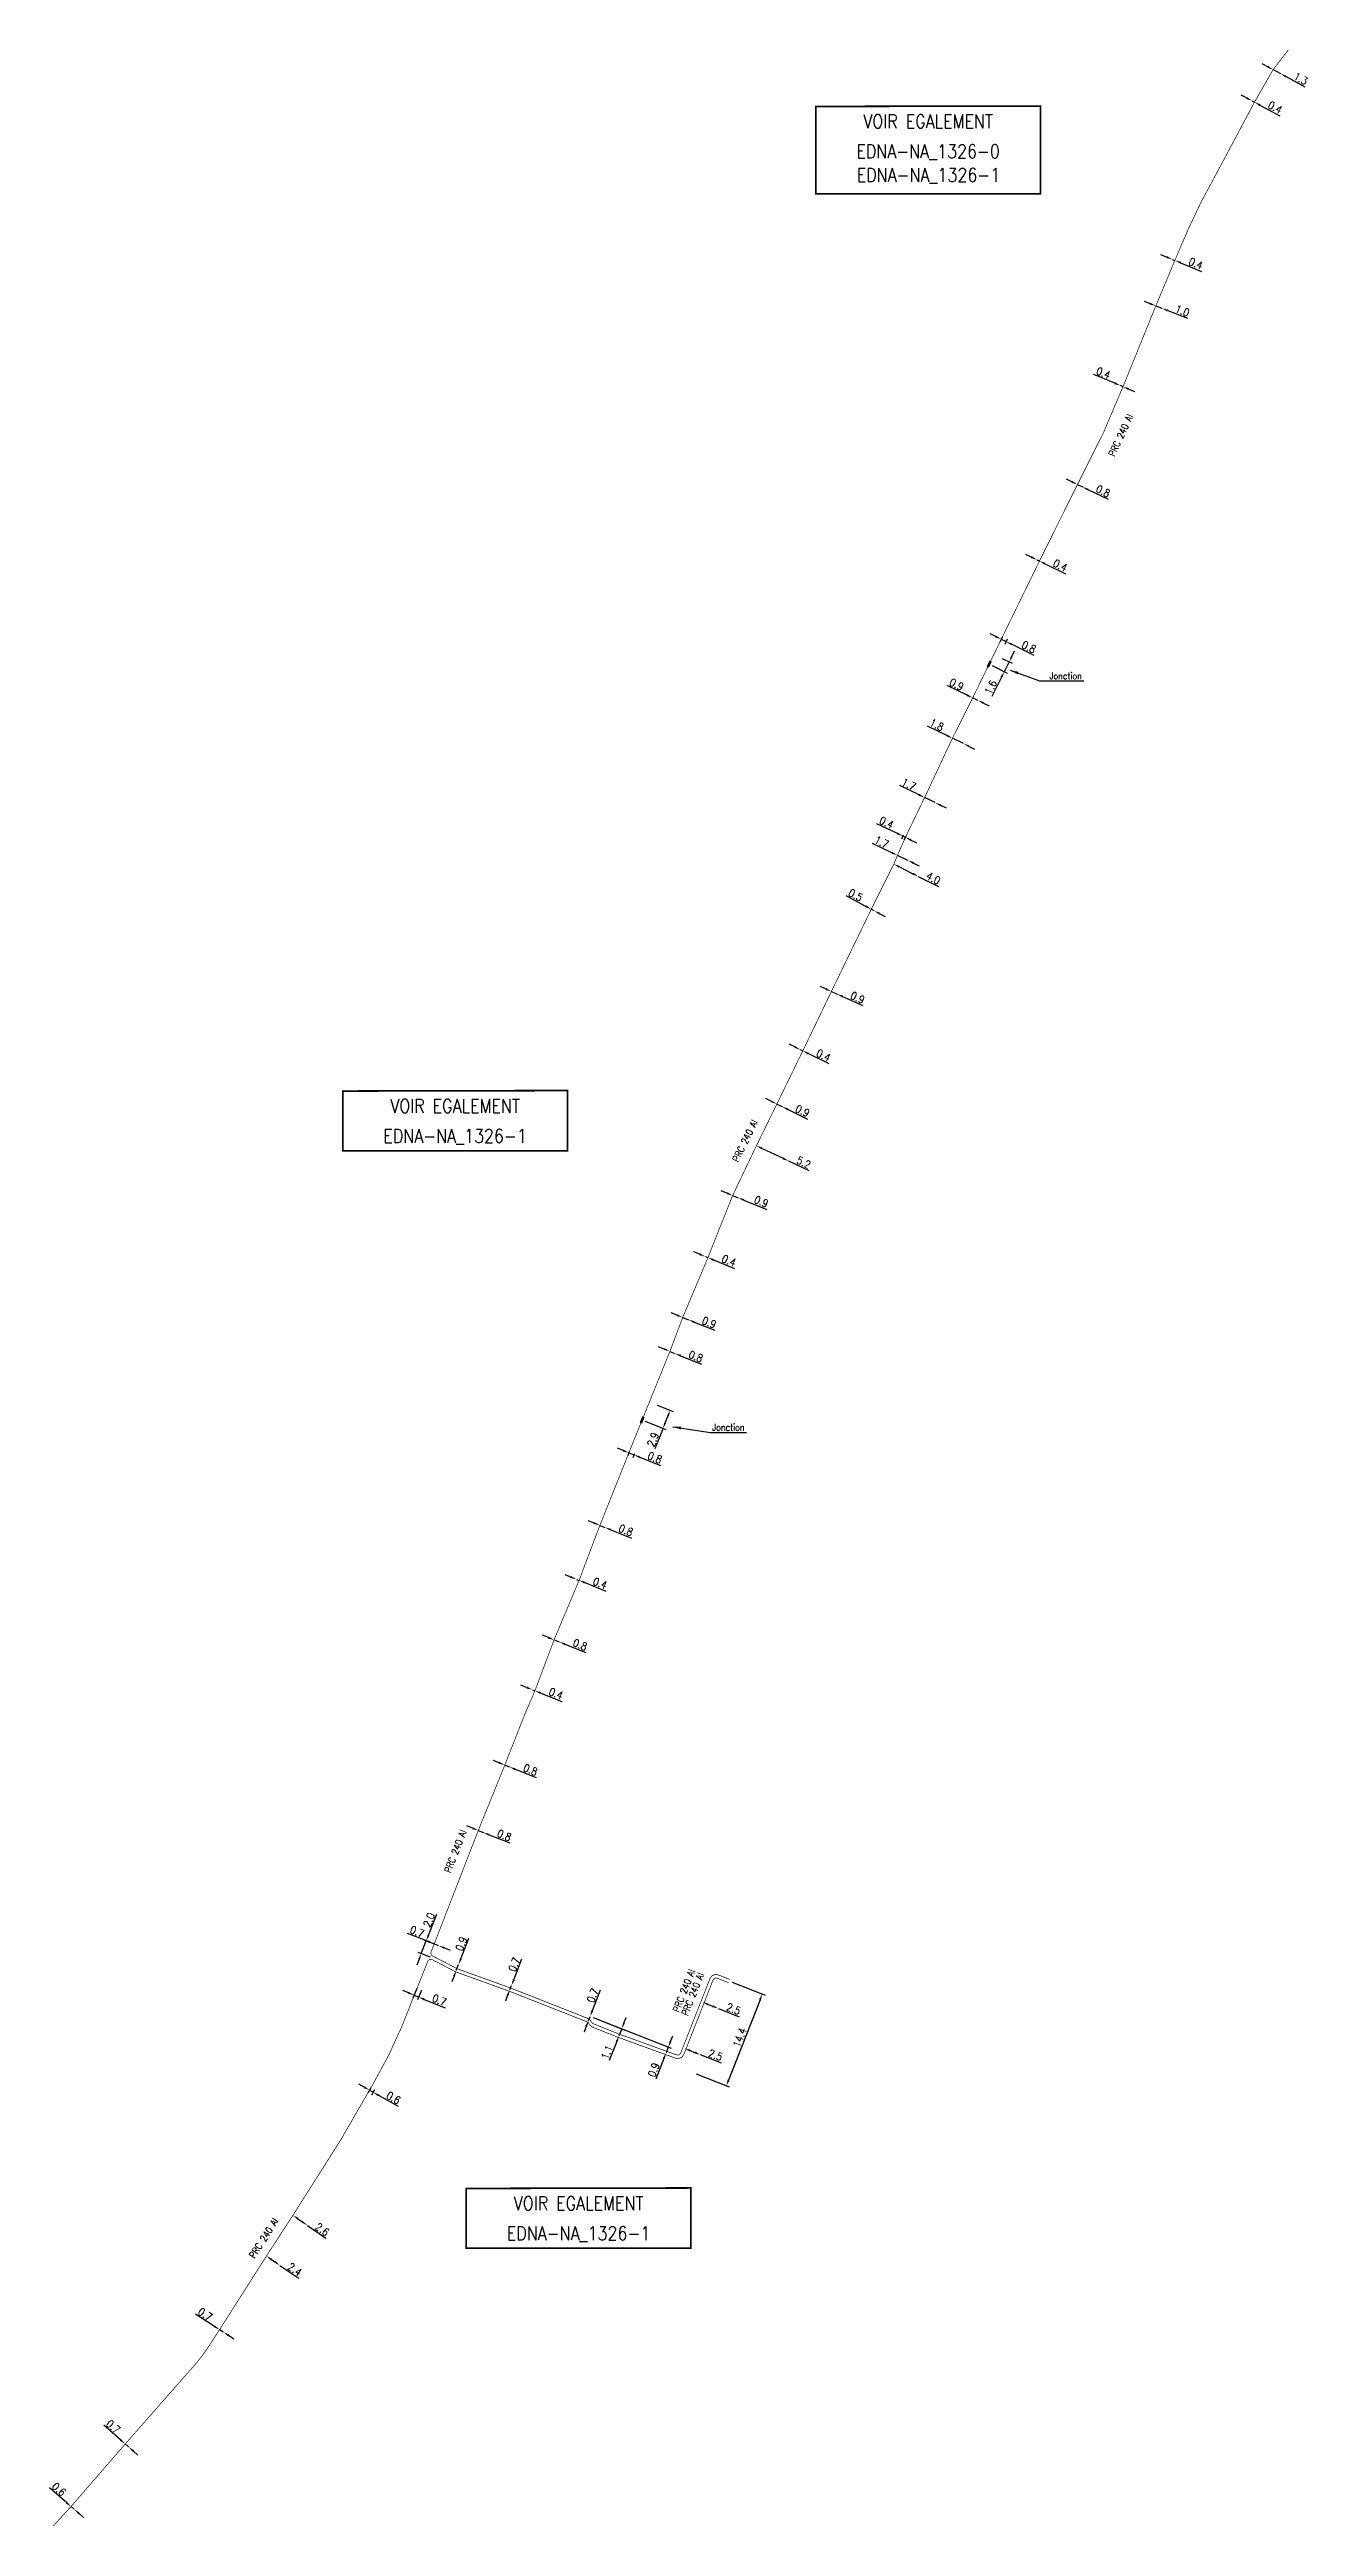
# Model space of a CAD drawing. Header units: millimetres. Extents: x 184004 to 185003, y 127000 to 127739.
# Drawn here: x 184818.9 to 185003.1, y 126999.9 to 127361.9 of the extents above; entities that cross this region are included whole.
import ezdxf
from ezdxf.enums import TextEntityAlignment as Align

# ---------------------------------------------------------------- set-up
doc = ezdxf.new("R2010")
doc.units = ezdxf.units.MM
doc.header["$PDMODE"] = 34
doc.layers.get('0').update_dxf_attribs({"linetype": 'CONTINUOUS'})
doc.layers.get('Defpoints').update_dxf_attribs({"linetype": 'CONTINUOUS'})
for name, color, linetype in [('M_120', 5, 'M_ST_13'), ('M_300', 7, 'CONTINUOUS'), ('M_930', 7, 'CONTINUOUS')]:
    doc.layers.add(name, color=color, linetype=linetype)
doc.styles.get("Standard").update_dxf_attribs({"font": 'romans.shx', "width": 0.85})
doc.linetypes.add('M_ST_13', pattern='A,5,-0.3,["oo",Standard,S=1.5,R=0,X=0,Y=-0.5],-3', length=8.3)
doc.dimstyles.get("Standard").update_dxf_attribs({"dimtxt": 1.5, "dimasz": 1.2, "dimexe": 0.625, "dimexo": 0.625, "dimgap": 0.25, "dimtad": 1, "dimdec": 1, "dimzin": 0, "dimdsep": 46, "dimtxsty": 'Standard', "dimcen": -0.5, "dimadec": 0, "dimazin": 0, "dimtfac": 1, "dimtdec": 1, "dimtmove": 0, "dimatfit": 3, "dimfxl": 1, "dimtolj": 1, "dimtzin": 0, "dimarcsym": 0})

msp = doc.modelspace()

# ---------------------------------------------------------------- texts
at = {"layer": 'M_120', "width": 0.85}
for rotation, p in [(64.9251, (184975.5, 127305.51)), (63.9121, (184920.58, 127202.42)), (68.764, (184878.24, 127098.6)), (68.5745, (184911.65, 127078.24)), (68.5745, (184912.94, 127077.74)), (57.275, (184850.24, 127042.07))]:
    msp.add_text('PRC 240 Al', height=1, rotation=rotation, dxfattribs=at).set_placement(p, align=Align.MIDDLE)
at = {"layer": 'M_300', "linetype": 'Continuous', "insert": (184965.08, 127270.36), "char_height": 1, "attachment_point": 4}
msp.add_mtext('Jonction', dxfattribs=at)
at = {"layer": 'M_300', "insert": (184915.78, 127160.56), "char_height": 1, "attachment_point": 4}
msp.add_mtext('Jonction', dxfattribs=at)
at = {"layer": 'M_930', "width": 0.85}
for s, p in [('VOIR EGALEMENT', (184947.34, 127350.38)), ('EDNA-NA_1326-0', (184947.34, 127346.01)), ('EDNA-NA_1326-1', (184947.39, 127342.56)), ('VOIR EGALEMENT', (184878.2, 127206.52)), ('EDNA-NA_1326-1', (184878.2, 127202.14)), ('VOIR EGALEMENT', (184896.25, 127046.17)), ('EDNA-NA_1326-1', (184896.25, 127041.8))]:
    msp.add_text(s, height=2, dxfattribs=at).set_placement(p, align=Align.CENTER)

# ---------------------------------------------------------------- blocks, each defined once
blk = doc.blocks.new('*D17')
at = {"layer": 'Defpoints', "color": 0, "linetype": 'Continuous', "transparency": 16777216}
for p in [(184822.07, 127002.86), (184822.53, 127002.46), (184822.53, 127002.46)]:
    blk.add_point(p, dxfattribs=at)
at = {"layer": 'M_120', "color": 0, "linetype": 'Continuous', "lineweight": -2, "transparency": 16777216}
for p, q in [((184821.4, 127003.45), (184818.93, 127005.6)), ((184822.53, 127002.46), (184822.07, 127002.86)), ((184823.21, 127001.87), (184823.88, 127001.28))]:
    blk.add_line(p, q, dxfattribs=at)
at = {"layer": 'M_120', "color": 0, "linetype": 'Continuous', "transparency": 16777216}
for points in [[(184821.5, 127003.56), (184821.3, 127003.33), (184822.07, 127002.86)], [(184823.3, 127001.98), (184823.11, 127001.76), (184822.53, 127002.46)]]:
    blk.add_solid(points, dxfattribs=at)
at = {"layer": 'M_120', "color": 0, "linetype": 'Continuous', "transparency": 16777216, "insert": (184820.31, 127005.39), "char_height": 1.125, "attachment_point": 5, "rotation": 318.9128}
blk.add_mtext('\\A1;0.6', dxfattribs=at)
blk = doc.blocks.new('*D18')
at = {"layer": 'Defpoints', "color": 0, "linetype": 'Continuous', "transparency": 16777216}
for p in [(184829.99, 127012), (184830.48, 127011.58), (184830.48, 127011.58)]:
    blk.add_point(p, dxfattribs=at)
at = {"layer": 'M_120', "color": 0, "linetype": 'Continuous', "lineweight": -2, "transparency": 16777216}
for p, q in [((184829.31, 127012.6), (184826.84, 127014.75)), ((184830.48, 127011.58), (184829.99, 127012)), ((184831.15, 127010.99), (184831.83, 127010.39))]:
    blk.add_line(p, q, dxfattribs=at)
at = {"layer": 'M_120', "color": 0, "linetype": 'Continuous', "transparency": 16777216}
for points in [[(184829.41, 127012.71), (184829.21, 127012.48), (184829.99, 127012)], [(184831.25, 127011.1), (184831.06, 127010.87), (184830.48, 127011.58)]]:
    blk.add_solid(points, dxfattribs=at)
at = {"layer": 'M_120', "color": 0, "linetype": 'Continuous', "transparency": 16777216, "insert": (184828.23, 127014.53), "char_height": 1.125, "attachment_point": 5, "rotation": 318.9128}
blk.add_mtext('\\A1;0.7', dxfattribs=at)
blk = doc.blocks.new('*D19')
at = {"layer": 'Defpoints', "color": 0, "linetype": 'Continuous', "transparency": 16777216}
for p in [(184843.78, 127028.71), (184844.32, 127028.36), (184844.32, 127028.36)]:
    blk.add_point(p, dxfattribs=at)
at = {"layer": 'M_120', "color": 0, "linetype": 'Continuous', "lineweight": -2, "transparency": 16777216}
for p, q in [((184843.02, 127029.19), (184840.25, 127030.96)), ((184844.32, 127028.36), (184843.78, 127028.71)), ((184845.08, 127027.88), (184845.84, 127027.39))]:
    blk.add_line(p, q, dxfattribs=at)
at = {"layer": 'M_120', "color": 0, "linetype": 'Continuous', "transparency": 16777216}
for points in [[(184843.1, 127029.32), (184842.94, 127029.07), (184843.78, 127028.71)], [(184845.16, 127028), (184845, 127027.75), (184844.32, 127028.36)]]:
    blk.add_solid(points, dxfattribs=at)
at = {"layer": 'M_120', "color": 0, "linetype": 'Continuous', "transparency": 16777216, "insert": (184841.66, 127030.95), "char_height": 1.125, "attachment_point": 5, "rotation": 327.4305}
blk.add_mtext('\\A1;0.7', dxfattribs=at)
blk = doc.blocks.new('*D20')
at = {"layer": 'Defpoints', "color": 0, "linetype": 'Continuous', "transparency": 16777216}
for p in [(184850.63, 127039.47), (184852.61, 127038.1), (184852.61, 127038.1)]:
    blk.add_point(p, dxfattribs=at)
at = {"layer": 'M_120', "color": 0, "linetype": 'Continuous', "lineweight": -2, "transparency": 16777216}
for p, q in [((184851.37, 127038.96), (184851.87, 127038.62)), ((184852.61, 127038.1), (184855.34, 127036.21))]:
    blk.add_line(p, q, dxfattribs=at)
at = {"layer": 'M_120', "color": 0, "linetype": 'Continuous', "transparency": 16777216}
for points in [[(184851.46, 127039.08), (184851.29, 127038.83), (184850.63, 127039.47)], [(184851.95, 127038.74), (184851.78, 127038.49), (184852.61, 127038.1)]]:
    blk.add_solid(points, dxfattribs=at)
at = {"layer": 'M_120', "color": 0, "linetype": 'Continuous', "transparency": 16777216, "insert": (184854.77, 127037.52), "char_height": 1.125, "attachment_point": 5, "rotation": 325.3561}
blk.add_mtext('\\A1;2.4', dxfattribs=at)
blk = doc.blocks.new('*D21')
at = {"layer": 'Defpoints', "color": 0, "linetype": 'Continuous', "transparency": 16777216}
for p in [(184854.5, 127045.42), (184856.63, 127043.93), (184856.63, 127043.93)]:
    blk.add_point(p, dxfattribs=at)
at = {"layer": 'M_120', "color": 0, "linetype": 'Continuous', "lineweight": -2, "transparency": 16777216}
for p, q in [((184855.24, 127044.91), (184855.9, 127044.45)), ((184856.63, 127043.93), (184859.32, 127042.06))]:
    blk.add_line(p, q, dxfattribs=at)
at = {"layer": 'M_120', "color": 0, "linetype": 'Continuous', "transparency": 16777216}
for points in [[(184855.33, 127045.03), (184855.15, 127044.78), (184854.5, 127045.42)], [(184855.98, 127044.57), (184855.81, 127044.33), (184856.63, 127043.93)]]:
    blk.add_solid(points, dxfattribs=at)
at = {"layer": 'M_120', "color": 0, "linetype": 'Continuous', "transparency": 16777216, "insert": (184858.78, 127043.35), "char_height": 1.125, "attachment_point": 5, "rotation": 325.0631}
blk.add_mtext('\\A1;2.6', dxfattribs=at)
blk = doc.blocks.new('*D22')
at = {"layer": 'Defpoints', "color": 0, "linetype": 'Continuous', "transparency": 16777216}
for p in [(184866.13, 127064.46), (184866.22, 127063.4), (184866.65, 127064.17)]:
    blk.add_point(p, dxfattribs=at)
at = {"layer": 'M_120', "color": 0, "linetype": 'Continuous', "lineweight": -2, "transparency": 16777216}
for p, q in [((184864.91, 127064.13), (184864.13, 127064.58)), ((184865.9, 127064.05), (184865.47, 127063.28)), ((184865.7, 127063.69), (184866.22, 127063.4)), ((184866.42, 127063.76), (184865.99, 127062.99)), ((184867, 127062.95), (184869.86, 127061.34))]:
    blk.add_line(p, q, dxfattribs=at)
at = {"layer": 'M_120', "color": 0, "linetype": 'Continuous', "transparency": 16777216}
for points in [[(184864.99, 127064.26), (184864.84, 127064), (184865.7, 127063.69)], [(184867.08, 127063.08), (184866.93, 127062.82), (184866.22, 127063.4)]]:
    blk.add_solid(points, dxfattribs=at)
at = {"layer": 'M_120', "color": 0, "linetype": 'Continuous', "transparency": 16777216, "insert": (184869.19, 127062.58), "char_height": 1.125, "attachment_point": 5, "rotation": 330.5474}
blk.add_mtext('\\A1;0.6', dxfattribs=at)
blk = doc.blocks.new('*D23')
at = {"layer": 'Defpoints', "color": 0, "linetype": 'Continuous', "transparency": 16777216}
for p in [(184872.81, 127079.02), (184872.86, 127077.31), (184873.46, 127078.75)]:
    blk.add_point(p, dxfattribs=at)
at = {"layer": 'M_120', "color": 0, "linetype": 'Continuous', "lineweight": -2, "transparency": 16777216}
for p, q in [((184871.39, 127077.92), (184870.55, 127078.27)), ((184872.63, 127078.58), (184872.04, 127077.14)), ((184872.22, 127077.58), (184872.86, 127077.31)), ((184873.28, 127078.31), (184872.69, 127076.88)), ((184873.7, 127076.97), (184876.73, 127075.71))]:
    blk.add_line(p, q, dxfattribs=at)
at = {"layer": 'M_120', "color": 0, "linetype": 'Continuous', "transparency": 16777216}
for points in [[(184871.44, 127078.06), (184871.33, 127077.78), (184872.22, 127077.58)], [(184873.75, 127077.11), (184873.64, 127076.83), (184872.86, 127077.31)]]:
    blk.add_solid(points, dxfattribs=at)
at = {"layer": 'M_120', "color": 0, "linetype": 'Continuous', "transparency": 16777216, "insert": (184875.91, 127076.86), "char_height": 1.125, "attachment_point": 5, "rotation": 337.5393}
blk.add_mtext('\\A1;0.7', dxfattribs=at)
blk = doc.blocks.new('*D24')
at = {"layer": 'Defpoints', "color": 0, "linetype": 'Continuous', "transparency": 16777216}
for p in [(184875.15, 127085.07), (184875.8, 127084.81), (184875.8, 127084.81)]:
    blk.add_point(p, dxfattribs=at)
at = {"layer": 'M_120', "color": 0, "linetype": 'Continuous', "lineweight": -2, "transparency": 16777216}
for p, q in [((184874.31, 127085.4), (184871.26, 127086.6)), ((184875.8, 127084.81), (184875.15, 127085.07)), ((184876.63, 127084.48), (184877.47, 127084.15))]:
    blk.add_line(p, q, dxfattribs=at)
at = {"layer": 'M_120', "color": 0, "linetype": 'Continuous', "transparency": 16777216}
for points in [[(184874.36, 127085.54), (184874.25, 127085.26), (184875.15, 127085.07)], [(184876.69, 127084.62), (184876.58, 127084.34), (184875.8, 127084.81)]]:
    blk.add_solid(points, dxfattribs=at)
at = {"layer": 'M_120', "color": 0, "linetype": 'Continuous', "transparency": 16777216, "insert": (184872.64, 127086.86), "char_height": 1.125, "attachment_point": 5, "rotation": 338.4419}
blk.add_mtext('\\A1;0.7', dxfattribs=at)
blk = doc.blocks.new('*D25')
at = {"layer": 'Defpoints', "color": 0, "linetype": 'Continuous', "transparency": 16777216}
for p in [(184873.99, 127085.52), (184875.06, 127082.95), (184875.8, 127084.81)]:
    blk.add_point(p, dxfattribs=at)
at = {"layer": 'M_120', "color": 0, "linetype": 'Continuous', "lineweight": -2, "transparency": 16777216}
for p, q in [((184874.32, 127086.36), (184875.53, 127089.41)), ((184872.93, 127082.82), (184872.6, 127081.99)), ((184874.63, 127083.12), (184872.82, 127083.83)), ((184873.26, 127083.66), (184873.99, 127085.52)), ((184875.36, 127084.98), (184873.56, 127085.69))]:
    blk.add_line(p, q, dxfattribs=at)
at = {"layer": 'M_120', "color": 0, "linetype": 'Continuous', "transparency": 16777216}
for points in [[(184874.18, 127086.41), (184874.46, 127086.3), (184873.99, 127085.52)], [(184872.79, 127082.88), (184873.07, 127082.77), (184873.26, 127083.66)]]:
    blk.add_solid(points, dxfattribs=at)
at = {"layer": 'M_120', "color": 0, "linetype": 'Continuous', "transparency": 16777216, "insert": (184874.39, 127088.58), "char_height": 1.125, "attachment_point": 5, "rotation": 68.4419}
blk.add_mtext('\\A1;2.0', dxfattribs=at)
blk = doc.blocks.new('*D26')
at = {"layer": 'Defpoints', "color": 0, "linetype": 'Continuous', "transparency": 16777216}
for p in [(184878.38, 127081.22), (184878.71, 127082.06), (184878.71, 127082.06)]:
    blk.add_point(p, dxfattribs=at)
at = {"layer": 'M_120', "color": 0, "linetype": 'Continuous', "lineweight": -2, "transparency": 16777216}
for p, q in [((184879.04, 127082.89), (184880.23, 127085.9)), ((184878.05, 127080.38), (184877.72, 127079.55)), ((184878.38, 127081.22), (184878.71, 127082.06))]:
    blk.add_line(p, q, dxfattribs=at)
at = {"layer": 'M_120', "color": 0, "linetype": 'Continuous', "transparency": 16777216}
for points in [[(184878.9, 127082.95), (184879.18, 127082.84), (184878.71, 127082.06)], [(184877.91, 127080.44), (184878.19, 127080.33), (184878.38, 127081.22)]]:
    blk.add_solid(points, dxfattribs=at)
at = {"layer": 'M_120', "color": 0, "linetype": 'Continuous', "transparency": 16777216, "insert": (184879.1, 127085.09), "char_height": 1.125, "attachment_point": 5, "rotation": 68.4419}
blk.add_mtext('\\A1;0.9', dxfattribs=at)
blk = doc.blocks.new('*D27')
at = {"layer": 'Defpoints', "color": 0, "linetype": 'Continuous', "transparency": 16777216}
for p in [(184886.21, 127078.39), (184886.45, 127079), (184886.45, 127079)]:
    blk.add_point(p, dxfattribs=at)
at = {"layer": 'M_120', "color": 0, "linetype": 'Continuous', "lineweight": -2, "transparency": 16777216}
for p, q in [((184886.78, 127079.84), (184887.98, 127082.89)), ((184885.88, 127077.56), (184885.55, 127076.72)), ((184886.21, 127078.39), (184886.45, 127079))]:
    blk.add_line(p, q, dxfattribs=at)
at = {"layer": 'M_120', "color": 0, "linetype": 'Continuous', "transparency": 16777216}
for points in [[(184886.64, 127079.89), (184886.92, 127079.78), (184886.45, 127079)], [(184885.74, 127077.61), (184886.02, 127077.5), (184886.21, 127078.39)]]:
    blk.add_solid(points, dxfattribs=at)
at = {"layer": 'M_120', "color": 0, "linetype": 'Continuous', "transparency": 16777216, "insert": (184886.85, 127082.06), "char_height": 1.125, "attachment_point": 5, "rotation": 68.5256}
blk.add_mtext('\\A1;0.7', dxfattribs=at)
blk = doc.blocks.new('*D28')
at = {"layer": 'Defpoints', "color": 0, "linetype": 'Continuous', "transparency": 16777216}
for p in [(184911.71, 127069.81), (184914.04, 127068.89), (184914.04, 127068.89)]:
    blk.add_point(p, dxfattribs=at)
at = {"layer": 'M_120', "color": 0, "linetype": 'Continuous', "lineweight": -2, "transparency": 16777216}
for p, q in [((184912.55, 127069.48), (184913.2, 127069.22)), ((184914.04, 127068.89), (184917.09, 127067.7))]:
    blk.add_line(p, q, dxfattribs=at)
at = {"layer": 'M_120', "color": 0, "linetype": 'Continuous', "transparency": 16777216}
for points in [[(184912.61, 127069.62), (184912.5, 127069.34), (184911.71, 127069.81)], [(184913.26, 127069.36), (184913.15, 127069.08), (184914.04, 127068.89)]]:
    blk.add_solid(points, dxfattribs=at)
at = {"layer": 'M_120', "color": 0, "linetype": 'Continuous', "transparency": 16777216, "insert": (184916.26, 127068.83), "char_height": 1.125, "attachment_point": 5, "rotation": 338.5745}
blk.add_mtext('\\A1;2.5', dxfattribs=at)
blk = doc.blocks.new('*D29')
at = {"layer": 'Defpoints', "color": 0, "linetype": 'Continuous', "transparency": 16777216}
for p in [(184914.36, 127076.55), (184916.69, 127075.63), (184916.69, 127075.63)]:
    blk.add_point(p, dxfattribs=at)
at = {"layer": 'M_120', "color": 0, "linetype": 'Continuous', "lineweight": -2, "transparency": 16777216}
for p, q in [((184915.2, 127076.22), (184915.85, 127075.96)), ((184916.69, 127075.63), (184919.74, 127074.43))]:
    blk.add_line(p, q, dxfattribs=at)
at = {"layer": 'M_120', "color": 0, "linetype": 'Continuous', "transparency": 16777216}
for points in [[(184915.25, 127076.36), (184915.14, 127076.08), (184914.36, 127076.55)], [(184915.9, 127076.1), (184915.79, 127075.82), (184916.69, 127075.63)]]:
    blk.add_solid(points, dxfattribs=at)
at = {"layer": 'M_120', "color": 0, "linetype": 'Continuous', "transparency": 16777216, "insert": (184918.9, 127075.57), "char_height": 1.125, "attachment_point": 5, "rotation": 338.5745}
blk.add_mtext('\\A1;2.5', dxfattribs=at)
blk = doc.blocks.new('*D30')
at = {"layer": 'Defpoints', "color": 0, "linetype": 'Continuous', "transparency": 16777216}
for p in [(184918.26, 127079.64), (184913, 127066.24), (184917.84, 127064.34)]:
    blk.add_point(p, dxfattribs=at)
at = {"layer": 'M_120', "color": 0, "linetype": 'Continuous', "lineweight": -2, "transparency": 16777216}
for p, q in [((184918.7, 127079.47), (184923.54, 127077.57)), ((184922.77, 127076.91), (184918.17, 127065.18)), ((184913.44, 127066.07), (184918.28, 127064.17))]:
    blk.add_line(p, q, dxfattribs=at)
at = {"layer": 'M_120', "color": 0, "linetype": 'Continuous', "transparency": 16777216}
for points in [[(184922.63, 127076.96), (184922.91, 127076.85), (184923.1, 127077.75)], [(184918.03, 127065.23), (184918.31, 127065.12), (184917.84, 127064.34)]]:
    blk.add_solid(points, dxfattribs=at)
at = {"layer": 'M_120', "color": 0, "linetype": 'Continuous', "transparency": 16777216, "insert": (184919.8, 127071.4), "char_height": 1.125, "attachment_point": 5, "rotation": 68.5745}
blk.add_mtext('\\A1;14.4', dxfattribs=at)
blk = doc.blocks.new('*D31')
at = {"layer": 'Defpoints', "color": 0, "linetype": 'Continuous', "transparency": 16777216}
for p in [(184881.59, 127101.65), (184882.33, 127101.35), (184882.33, 127101.35)]:
    blk.add_point(p, dxfattribs=at)
at = {"layer": 'M_120', "color": 0, "linetype": 'Continuous', "lineweight": -2, "transparency": 16777216}
for p, q in [((184880.75, 127101.98), (184879.91, 127102.31)), ((184881.59, 127101.65), (184882.33, 127101.35)), ((184883.17, 127101.02), (184886.22, 127099.82))]:
    blk.add_line(p, q, dxfattribs=at)
at = {"layer": 'M_120', "color": 0, "linetype": 'Continuous', "transparency": 16777216}
for points in [[(184880.81, 127102.12), (184880.7, 127101.84), (184881.59, 127101.65)], [(184883.23, 127101.16), (184883.11, 127100.88), (184882.33, 127101.35)]]:
    blk.add_solid(points, dxfattribs=at)
at = {"layer": 'M_120', "color": 0, "linetype": 'Continuous', "transparency": 16777216, "insert": (184885.39, 127100.95), "char_height": 1.125, "attachment_point": 5, "rotation": 338.4419}
blk.add_mtext('\\A1;0.8', dxfattribs=at)
blk = doc.blocks.new('*D32')
at = {"layer": 'Defpoints', "color": 0, "linetype": 'Continuous', "transparency": 16777216}
for p in [(184885.47, 127111.21), (184886.17, 127110.93), (184886.17, 127110.93)]:
    blk.add_point(p, dxfattribs=at)
at = {"layer": 'M_120', "color": 0, "linetype": 'Continuous', "lineweight": -2, "transparency": 16777216}
for p, q in [((184884.64, 127111.54), (184883.8, 127111.88)), ((184885.47, 127111.21), (184886.17, 127110.93)), ((184887, 127110.59), (184890.05, 127109.37))]:
    blk.add_line(p, q, dxfattribs=at)
at = {"layer": 'M_120', "color": 0, "linetype": 'Continuous', "transparency": 16777216}
for points in [[(184884.69, 127111.68), (184884.58, 127111.4), (184885.47, 127111.21)], [(184887.06, 127110.73), (184886.95, 127110.45), (184886.17, 127110.93)]]:
    blk.add_solid(points, dxfattribs=at)
at = {"layer": 'M_120', "color": 0, "linetype": 'Continuous', "transparency": 16777216, "insert": (184889.22, 127110.51), "char_height": 1.125, "attachment_point": 5, "rotation": 338.1672}
blk.add_mtext('\\A1;0.8', dxfattribs=at)
blk = doc.blocks.new('*D33')
at = {"layer": 'Defpoints', "color": 0, "linetype": 'Continuous', "transparency": 16777216}
for p in [(184892.67, 127129.5), (184893.42, 127129.2), (184893.42, 127129.2)]:
    blk.add_point(p, dxfattribs=at)
at = {"layer": 'M_120', "color": 0, "linetype": 'Continuous', "lineweight": -2, "transparency": 16777216}
for p, q in [((184891.84, 127129.83), (184891, 127130.17)), ((184892.67, 127129.5), (184893.42, 127129.2)), ((184894.25, 127128.87), (184897.3, 127127.65))]:
    blk.add_line(p, q, dxfattribs=at)
at = {"layer": 'M_120', "color": 0, "linetype": 'Continuous', "transparency": 16777216}
for points in [[(184891.89, 127129.97), (184891.78, 127129.69), (184892.67, 127129.5)], [(184894.31, 127129.01), (184894.2, 127128.73), (184893.42, 127129.2)]]:
    blk.add_solid(points, dxfattribs=at)
at = {"layer": 'M_120', "color": 0, "linetype": 'Continuous', "transparency": 16777216, "insert": (184896.47, 127128.79), "char_height": 1.125, "attachment_point": 5, "rotation": 338.2056}
blk.add_mtext('\\A1;0.8', dxfattribs=at)
blk = doc.blocks.new('*D34')
at = {"layer": 'Defpoints', "color": 0, "linetype": 'Continuous', "transparency": 16777216}
for p in [(184895.94, 127138.34), (184896.32, 127138.19), (184896.32, 127138.19)]:
    blk.add_point(p, dxfattribs=at)
at = {"layer": 'M_120', "color": 0, "linetype": 'Continuous', "lineweight": -2, "transparency": 16777216}
for p, q in [((184895.11, 127138.68), (184894.27, 127139.01)), ((184895.94, 127138.34), (184896.32, 127138.19)), ((184897.15, 127137.86), (184900.24, 127136.63))]:
    blk.add_line(p, q, dxfattribs=at)
at = {"layer": 'M_120', "color": 0, "linetype": 'Continuous', "transparency": 16777216}
for points in [[(184895.16, 127138.82), (184895.05, 127138.54), (184895.94, 127138.34)], [(184897.21, 127138), (184897.1, 127137.72), (184896.32, 127138.19)]]:
    blk.add_solid(points, dxfattribs=at)
at = {"layer": 'M_120', "color": 0, "linetype": 'Continuous', "transparency": 16777216, "insert": (184899.39, 127137.77), "char_height": 1.125, "attachment_point": 5, "rotation": 338.2056}
blk.add_mtext('\\A1;0.4', dxfattribs=at)
blk = doc.blocks.new('*D35')
at = {"layer": 'Defpoints', "color": 0, "linetype": 'Continuous', "transparency": 16777216}
for p in [(184899.36, 127146.23), (184900.11, 127145.93), (184900.11, 127145.93)]:
    blk.add_point(p, dxfattribs=at)
at = {"layer": 'M_120', "color": 0, "linetype": 'Continuous', "lineweight": -2, "transparency": 16777216}
for p, q in [((184898.53, 127146.56), (184897.69, 127146.89)), ((184899.36, 127146.23), (184900.11, 127145.93)), ((184900.94, 127145.59), (184903.99, 127144.38))]:
    blk.add_line(p, q, dxfattribs=at)
at = {"layer": 'M_120', "color": 0, "linetype": 'Continuous', "transparency": 16777216}
for points in [[(184898.58, 127146.7), (184898.47, 127146.42), (184899.36, 127146.23)], [(184901, 127145.73), (184900.89, 127145.46), (184900.11, 127145.93)]]:
    blk.add_solid(points, dxfattribs=at)
at = {"layer": 'M_120', "color": 0, "linetype": 'Continuous', "transparency": 16777216, "insert": (184903.16, 127145.52), "char_height": 1.125, "attachment_point": 5, "rotation": 338.2149}
blk.add_mtext('\\A1;0.8', dxfattribs=at)
blk = doc.blocks.new('*D36')
at = {"layer": 'Defpoints', "color": 0, "linetype": 'Continuous', "transparency": 16777216}
for p in [(184903.83, 127157.4), (184904.34, 127156.53), (184904.57, 127157.11)]:
    blk.add_point(p, dxfattribs=at)
at = {"layer": 'M_120', "color": 0, "linetype": 'Continuous', "lineweight": -2, "transparency": 16777216}
for p, q in [((184902.77, 127157.16), (184901.93, 127157.5)), ((184903.66, 127156.97), (184903.43, 127156.39)), ((184903.6, 127156.83), (184904.34, 127156.53)), ((184904.4, 127156.67), (184904.17, 127156.1)), ((184905.18, 127156.2), (184908.22, 127154.98))]:
    blk.add_line(p, q, dxfattribs=at)
at = {"layer": 'M_120', "color": 0, "linetype": 'Continuous', "transparency": 16777216}
for points in [[(184902.82, 127157.3), (184902.71, 127157.02), (184903.6, 127156.83)], [(184905.24, 127156.34), (184905.12, 127156.06), (184904.34, 127156.53)]]:
    blk.add_solid(points, dxfattribs=at)
at = {"layer": 'M_120', "color": 0, "linetype": 'Continuous', "transparency": 16777216, "insert": (184907.4, 127156.12), "char_height": 1.125, "attachment_point": 5, "rotation": 338.2149}
blk.add_mtext('\\A1;0.8', dxfattribs=at)
blk = doc.blocks.new('*D37')
at = {"layer": 'Defpoints', "color": 0, "linetype": 'Continuous', "transparency": 16777216}
for p in [(184907.32, 127163.98), (184909.65, 127163.05), (184905.54, 127161.63)]:
    blk.add_point(p, dxfattribs=at)
at = {"layer": 'M_120', "color": 0, "linetype": 'Continuous', "lineweight": -2, "transparency": 16777216}
for p, q in [((184907.76, 127163.81), (184910.08, 127162.88)), ((184905.97, 127161.45), (184909.02, 127160.23)), ((184908.59, 127160.41), (184907.39, 127157.4)), ((184909.31, 127162.22), (184908.92, 127161.24))]:
    blk.add_line(p, q, dxfattribs=at)
at = {"layer": 'M_120', "color": 0, "linetype": 'Continuous', "transparency": 16777216}
for points in [[(184909.17, 127162.27), (184909.45, 127162.16), (184909.65, 127163.05)], [(184908.78, 127161.3), (184909.06, 127161.19), (184908.59, 127160.41)]]:
    blk.add_solid(points, dxfattribs=at)
at = {"layer": 'M_120', "color": 0, "linetype": 'Continuous', "transparency": 16777216, "insert": (184907.12, 127158.77), "char_height": 1.125, "attachment_point": 5, "rotation": 68.2149}
blk.add_mtext('\\A1;2.9', dxfattribs=at)
blk = doc.blocks.new('*D38')
at = {"layer": 'Defpoints', "color": 0, "linetype": 'Continuous', "transparency": 16777216}
for p in [(184909.6, 127171.65), (184910.34, 127171.35), (184910.34, 127171.35)]:
    blk.add_point(p, dxfattribs=at)
at = {"layer": 'M_120', "color": 0, "linetype": 'Continuous', "lineweight": -2, "transparency": 16777216}
for p, q in [((184908.76, 127171.99), (184907.93, 127172.34)), ((184909.6, 127171.65), (184910.34, 127171.35)), ((184911.17, 127171.01), (184914.2, 127169.77))]:
    blk.add_line(p, q, dxfattribs=at)
at = {"layer": 'M_120', "color": 0, "linetype": 'Continuous', "transparency": 16777216}
for points in [[(184908.82, 127172.13), (184908.71, 127171.86), (184909.6, 127171.65)], [(184911.23, 127171.15), (184911.11, 127170.87), (184910.34, 127171.35)]]:
    blk.add_solid(points, dxfattribs=at)
at = {"layer": 'M_120', "color": 0, "linetype": 'Continuous', "transparency": 16777216, "insert": (184913.39, 127170.91), "char_height": 1.125, "attachment_point": 5, "rotation": 337.7307}
blk.add_mtext('\\A1;0.8', dxfattribs=at)
blk = doc.blocks.new('*D39')
at = {"layer": 'Defpoints', "color": 0, "linetype": 'Continuous', "transparency": 16777216}
for p in [(184911.47, 127176.61), (184912.31, 127176.27), (184912.31, 127176.27)]:
    blk.add_point(p, dxfattribs=at)
at = {"layer": 'M_120', "color": 0, "linetype": 'Continuous', "lineweight": -2, "transparency": 16777216}
for p, q in [((184910.64, 127176.94), (184909.8, 127177.28)), ((184911.47, 127176.61), (184912.31, 127176.27)), ((184913.15, 127175.94), (184916.15, 127174.74))]:
    blk.add_line(p, q, dxfattribs=at)
at = {"layer": 'M_120', "color": 0, "linetype": 'Continuous', "transparency": 16777216}
for points in [[(184910.69, 127177.08), (184910.58, 127176.8), (184911.47, 127176.61)], [(184913.2, 127176.08), (184913.09, 127175.8), (184912.31, 127176.27)]]:
    blk.add_solid(points, dxfattribs=at)
at = {"layer": 'M_120', "color": 0, "linetype": 'Continuous', "transparency": 16777216, "insert": (184915.34, 127175.87), "char_height": 1.125, "attachment_point": 5, "rotation": 338.1613}
blk.add_mtext('\\A1;0.9', dxfattribs=at)
blk = doc.blocks.new('*D40')
at = {"layer": 'Defpoints', "color": 0, "linetype": 'Continuous', "transparency": 16777216}
for p in [(184889.5, 127122.21), (184889.5, 127122.21), (184889.87, 127122.06)]:
    blk.add_point(p, dxfattribs=at)
at = {"layer": 'M_120', "color": 0, "linetype": 'Continuous', "lineweight": -2, "transparency": 16777216}
for p, q in [((184888.66, 127122.54), (184887.82, 127122.87)), ((184889.5, 127122.21), (184889.87, 127122.06)), ((184890.71, 127121.73), (184893.8, 127120.51))]:
    blk.add_line(p, q, dxfattribs=at)
at = {"layer": 'M_120', "color": 0, "linetype": 'Continuous', "transparency": 16777216}
for points in [[(184888.72, 127122.68), (184888.61, 127122.4), (184889.5, 127122.21)], [(184890.76, 127121.87), (184890.65, 127121.59), (184889.87, 127122.06)]]:
    blk.add_solid(points, dxfattribs=at)
at = {"layer": 'M_120', "color": 0, "linetype": 'Continuous', "transparency": 16777216, "insert": (184892.95, 127121.65), "char_height": 1.125, "attachment_point": 5, "rotation": 338.4956}
blk.add_mtext('\\A1;0.4', dxfattribs=at)
blk = doc.blocks.new('*D41')
at = {"layer": 'Defpoints', "color": 0, "linetype": 'Continuous', "transparency": 16777216}
for p in [(184914.78, 127185.5), (184914.78, 127185.5), (184915.15, 127185.35)]:
    blk.add_point(p, dxfattribs=at)
at = {"layer": 'M_120', "color": 0, "linetype": 'Continuous', "lineweight": -2, "transparency": 16777216}
for p, q in [((184913.95, 127185.84), (184913.11, 127186.18)), ((184914.78, 127185.5), (184915.15, 127185.35)), ((184915.98, 127185.01), (184919.06, 127183.76))]:
    blk.add_line(p, q, dxfattribs=at)
at = {"layer": 'M_120', "color": 0, "linetype": 'Continuous', "transparency": 16777216}
for points in [[(184914, 127185.98), (184913.89, 127185.7), (184914.78, 127185.5)], [(184916.04, 127185.15), (184915.93, 127184.87), (184915.15, 127185.35)]]:
    blk.add_solid(points, dxfattribs=at)
at = {"layer": 'M_120', "color": 0, "linetype": 'Continuous', "transparency": 16777216, "insert": (184918.22, 127184.91), "char_height": 1.125, "attachment_point": 5, "rotation": 337.8774}
blk.add_mtext('\\A1;0.4', dxfattribs=at)
blk = doc.blocks.new('*D42')
at = {"layer": 'Defpoints', "color": 0, "linetype": 'Continuous', "transparency": 16777216}
for p in [(184918.77, 127194.43), (184919.56, 127194.11), (184919.56, 127194.11)]:
    blk.add_point(p, dxfattribs=at)
at = {"layer": 'M_120', "color": 0, "linetype": 'Continuous', "lineweight": -2, "transparency": 16777216}
for p, q in [((184917.94, 127194.77), (184917.11, 127195.11)), ((184918.77, 127194.43), (184919.56, 127194.11)), ((184920.39, 127193.77), (184923.76, 127192.4))]:
    blk.add_line(p, q, dxfattribs=at)
at = {"layer": 'M_120', "color": 0, "linetype": 'Continuous', "transparency": 16777216}
for points in [[(184918, 127194.91), (184917.88, 127194.63), (184918.77, 127194.43)], [(184920.45, 127193.91), (184920.34, 127193.63), (184919.56, 127194.11)]]:
    blk.add_solid(points, dxfattribs=at)
at = {"layer": 'M_120', "color": 0, "linetype": 'Continuous', "transparency": 16777216, "insert": (184922.96, 127193.54), "char_height": 1.125, "attachment_point": 5, "rotation": 337.8774}
blk.add_mtext('\\A1;0.9', dxfattribs=at)
blk = doc.blocks.new('*D43')
at = {"layer": 'Defpoints', "color": 0, "linetype": 'Continuous', "transparency": 16777216}
for p in [(184922.24, 127201.7), (184926.94, 127199.47), (184926.94, 127199.47)]:
    blk.add_point(p, dxfattribs=at)
at = {"layer": 'M_120', "color": 0, "linetype": 'Continuous', "lineweight": -2, "transparency": 16777216}
for p, q in [((184923.06, 127201.32), (184926.13, 127199.86)), ((184926.94, 127199.47), (184929.9, 127198.06))]:
    blk.add_line(p, q, dxfattribs=at)
at = {"layer": 'M_120', "color": 0, "linetype": 'Continuous', "transparency": 16777216}
for points in [[(184923.12, 127201.45), (184922.99, 127201.18), (184922.24, 127201.7)], [(184926.19, 127199.99), (184926.06, 127199.72), (184926.94, 127199.47)]]:
    blk.add_solid(points, dxfattribs=at)
at = {"layer": 'M_120', "color": 0, "linetype": 'Continuous', "transparency": 16777216, "insert": (184929.15, 127199.25), "char_height": 1.125, "attachment_point": 5, "rotation": 334.5861}
blk.add_mtext('\\A1;5.2', dxfattribs=at)
blk = doc.blocks.new('*D44')
at = {"layer": 'Defpoints', "color": 0, "linetype": 'Continuous', "transparency": 16777216}
for p in [(184925.23, 127207.79), (184925.99, 127207.42), (184925.99, 127207.42)]:
    blk.add_point(p, dxfattribs=at)
at = {"layer": 'M_120', "color": 0, "linetype": 'Continuous', "lineweight": -2, "transparency": 16777216}
for p, q in [((184924.42, 127208.19), (184923.61, 127208.59)), ((184925.23, 127207.79), (184925.99, 127207.42)), ((184926.8, 127207.02), (184929.7, 127205.6))]:
    blk.add_line(p, q, dxfattribs=at)
at = {"layer": 'M_120', "color": 0, "linetype": 'Continuous', "transparency": 16777216}
for points in [[(184924.48, 127208.33), (184924.35, 127208.06), (184925.23, 127207.79)], [(184926.86, 127207.16), (184926.73, 127206.89), (184925.99, 127207.42)]]:
    blk.add_solid(points, dxfattribs=at)
at = {"layer": 'M_120', "color": 0, "linetype": 'Continuous', "transparency": 16777216, "insert": (184928.98, 127206.79), "char_height": 1.125, "attachment_point": 5, "rotation": 333.8863}
blk.add_mtext('\\A1;0.9', dxfattribs=at)
blk = doc.blocks.new('*D45')
at = {"layer": 'Defpoints', "color": 0, "linetype": 'Continuous', "transparency": 16777216}
for p in [(184928.66, 127215.74), (184929.02, 127215.56), (184929.02, 127215.56)]:
    blk.add_point(p, dxfattribs=at)
at = {"layer": 'M_120', "color": 0, "linetype": 'Continuous', "lineweight": -2, "transparency": 16777216}
for p, q in [((184927.85, 127216.13), (184927.04, 127216.53)), ((184928.66, 127215.74), (184929.02, 127215.56)), ((184929.83, 127215.17), (184932.81, 127213.7))]:
    blk.add_line(p, q, dxfattribs=at)
at = {"layer": 'M_120', "color": 0, "linetype": 'Continuous', "transparency": 16777216}
for points in [[(184927.92, 127216.27), (184927.78, 127216), (184928.66, 127215.74)], [(184929.89, 127215.3), (184929.76, 127215.03), (184929.02, 127215.56)]]:
    blk.add_solid(points, dxfattribs=at)
at = {"layer": 'M_120', "color": 0, "linetype": 'Continuous', "transparency": 16777216, "insert": (184932.05, 127214.91), "char_height": 1.125, "attachment_point": 5, "rotation": 333.8863}
blk.add_mtext('\\A1;0.4', dxfattribs=at)
blk = doc.blocks.new('*D46')
at = {"layer": 'Defpoints', "color": 0, "linetype": 'Continuous', "transparency": 16777216}
for p in [(184933.2, 127224.24), (184934.02, 127223.87), (184934.02, 127223.87)]:
    blk.add_point(p, dxfattribs=at)
at = {"layer": 'M_120', "color": 0, "linetype": 'Continuous', "lineweight": -2, "transparency": 16777216}
for p, q in [((184932.38, 127224.61), (184931.56, 127224.97)), ((184933.2, 127224.24), (184934.02, 127223.87)), ((184934.84, 127223.5), (184937.79, 127222.18))]:
    blk.add_line(p, q, dxfattribs=at)
at = {"layer": 'M_120', "color": 0, "linetype": 'Continuous', "transparency": 16777216}
for points in [[(184932.44, 127224.74), (184932.32, 127224.47), (184933.2, 127224.24)], [(184934.9, 127223.64), (184934.78, 127223.36), (184934.02, 127223.87)]]:
    blk.add_solid(points, dxfattribs=at)
at = {"layer": 'M_120', "color": 0, "linetype": 'Continuous', "transparency": 16777216, "insert": (184937.03, 127223.34), "char_height": 1.125, "attachment_point": 5, "rotation": 335.8345}
blk.add_mtext('\\A1;0.9', dxfattribs=at)
blk = doc.blocks.new('*D47')
at = {"layer": 'Defpoints', "color": 0, "linetype": 'Continuous', "transparency": 16777216}
for p in [(184939.03, 127236.26), (184939.47, 127236.02), (184939.47, 127236.02)]:
    blk.add_point(p, dxfattribs=at)
at = {"layer": 'M_120', "color": 0, "linetype": 'Continuous', "lineweight": -2, "transparency": 16777216}
for p, q in [((184938.24, 127236.68), (184935.34, 127238.21)), ((184939.47, 127236.02), (184939.03, 127236.26)), ((184940.27, 127235.6), (184941.06, 127235.18))]:
    blk.add_line(p, q, dxfattribs=at)
at = {"layer": 'M_120', "color": 0, "linetype": 'Continuous', "transparency": 16777216}
for points in [[(184938.31, 127236.81), (184938.17, 127236.55), (184939.03, 127236.26)], [(184940.34, 127235.73), (184940.2, 127235.47), (184939.47, 127236.02)]]:
    blk.add_solid(points, dxfattribs=at)
at = {"layer": 'M_120', "color": 0, "linetype": 'Continuous', "transparency": 16777216, "insert": (184936.74, 127238.32), "char_height": 1.125, "attachment_point": 5, "rotation": 332.0593}
blk.add_mtext('\\A1;0.5', dxfattribs=at)
blk = doc.blocks.new('*D48')
at = {"layer": 'Defpoints', "color": 0, "linetype": 'Continuous', "transparency": 16777216}
for p in [(184942.33, 127242.85), (184945.9, 127241.05), (184945.9, 127241.05)]:
    blk.add_point(p, dxfattribs=at)
at = {"layer": 'M_120', "color": 0, "linetype": 'Continuous', "lineweight": -2, "transparency": 16777216}
for p, q in [((184943.13, 127242.44), (184945.1, 127241.45)), ((184945.9, 127241.05), (184948.83, 127239.57))]:
    blk.add_line(p, q, dxfattribs=at)
at = {"layer": 'M_120', "color": 0, "linetype": 'Continuous', "transparency": 16777216}
for points in [[(184943.2, 127242.58), (184943.06, 127242.31), (184942.33, 127242.85)], [(184945.16, 127241.59), (184945.03, 127241.32), (184945.9, 127241.05)]]:
    blk.add_solid(points, dxfattribs=at)
at = {"layer": 'M_120', "color": 0, "linetype": 'Continuous', "transparency": 16777216, "insert": (184948.1, 127240.78), "char_height": 1.125, "attachment_point": 5, "rotation": 333.27}
blk.add_mtext('\\A1;4.0', dxfattribs=at)
blk = doc.blocks.new('*D49')
at = {"layer": 'Defpoints', "color": 0, "linetype": 'Continuous', "transparency": 16777216}
for p in [(184942.85, 127244.13), (184944.38, 127243.39), (184944.38, 127243.39)]:
    blk.add_point(p, dxfattribs=at)
at = {"layer": 'M_120', "color": 0, "linetype": 'Continuous', "lineweight": -2, "transparency": 16777216}
for p, q in [((184942.04, 127244.52), (184939.21, 127245.88)), ((184944.38, 127243.39), (184942.85, 127244.13)), ((184945.2, 127243), (184946.01, 127242.61))]:
    blk.add_line(p, q, dxfattribs=at)
at = {"layer": 'M_120', "color": 0, "linetype": 'Continuous', "transparency": 16777216}
for points in [[(184942.11, 127244.65), (184941.98, 127244.38), (184942.85, 127244.13)], [(184945.26, 127243.14), (184945.13, 127242.87), (184944.38, 127243.39)]]:
    blk.add_solid(points, dxfattribs=at)
at = {"layer": 'M_120', "color": 0, "linetype": 'Continuous', "transparency": 16777216, "insert": (184940.54, 127246.07), "char_height": 1.125, "attachment_point": 5, "rotation": 334.329}
blk.add_mtext('\\A1;1.7', dxfattribs=at)
blk = doc.blocks.new('*D50')
at = {"layer": 'Defpoints', "color": 0, "linetype": 'Continuous', "transparency": 16777216}
for p in [(184943.65, 127246.93), (184943.91, 127247.48), (184944.28, 127247.31)]:
    blk.add_point(p, dxfattribs=at)
at = {"layer": 'M_120', "color": 0, "linetype": 'Continuous', "lineweight": -2, "transparency": 16777216}
for p, q in [((184942.84, 127247.32), (184939.85, 127248.76)), ((184943.71, 127247.06), (184943.45, 127246.51)), ((184944.01, 127246.76), (184943.65, 127246.93)), ((184944.07, 127246.88), (184943.81, 127246.34)), ((184944.82, 127246.37), (184945.64, 127245.98))]:
    blk.add_line(p, q, dxfattribs=at)
at = {"layer": 'M_120', "color": 0, "linetype": 'Continuous', "transparency": 16777216}
for points in [[(184942.91, 127247.46), (184942.78, 127247.19), (184943.65, 127246.93)], [(184944.89, 127246.51), (184944.76, 127246.24), (184944.01, 127246.76)]]:
    blk.add_solid(points, dxfattribs=at)
at = {"layer": 'M_120', "color": 0, "linetype": 'Continuous', "transparency": 16777216, "insert": (184941.26, 127248.92), "char_height": 1.125, "attachment_point": 5, "rotation": 334.329}
blk.add_mtext('\\A1;0.4', dxfattribs=at)
blk = doc.blocks.new('*D51')
at = {"layer": 'Defpoints', "color": 0, "linetype": 'Continuous', "transparency": 16777216}
for p in [(184946.82, 127252.57), (184948.35, 127251.84), (184948.35, 127251.84)]:
    blk.add_point(p, dxfattribs=at)
at = {"layer": 'M_120', "color": 0, "linetype": 'Continuous', "lineweight": -2, "transparency": 16777216}
for p, q in [((184946.01, 127252.96), (184943.18, 127254.32)), ((184948.35, 127251.84), (184946.82, 127252.57)), ((184949.16, 127251.45), (184949.97, 127251.06))]:
    blk.add_line(p, q, dxfattribs=at)
at = {"layer": 'M_120', "color": 0, "linetype": 'Continuous', "transparency": 16777216}
for points in [[(184946.07, 127253.1), (184945.94, 127252.83), (184946.82, 127252.57)], [(184949.23, 127251.58), (184949.1, 127251.31), (184948.35, 127251.84)]]:
    blk.add_solid(points, dxfattribs=at)
at = {"layer": 'M_120', "color": 0, "linetype": 'Continuous', "transparency": 16777216, "insert": (184944.51, 127254.52), "char_height": 1.125, "attachment_point": 5, "rotation": 334.329}
blk.add_mtext('\\A1;1.7', dxfattribs=at)
blk = doc.blocks.new('*D52')
at = {"layer": 'Defpoints', "color": 0, "linetype": 'Continuous', "transparency": 16777216}
for p in [(184950.89, 127261.25), (184952.51, 127260.46), (184952.51, 127260.46)]:
    blk.add_point(p, dxfattribs=at)
at = {"layer": 'M_120', "color": 0, "linetype": 'Continuous', "lineweight": -2, "transparency": 16777216}
for p, q in [((184950.09, 127261.64), (184947.26, 127263.02)), ((184952.51, 127260.46), (184950.89, 127261.25)), ((184953.32, 127260.06), (184954.13, 127259.67))]:
    blk.add_line(p, q, dxfattribs=at)
at = {"layer": 'M_120', "color": 0, "linetype": 'Continuous', "transparency": 16777216}
for points in [[(184950.15, 127261.78), (184950.02, 127261.51), (184950.89, 127261.25)], [(184953.39, 127260.2), (184953.26, 127259.93), (184952.51, 127260.46)]]:
    blk.add_solid(points, dxfattribs=at)
at = {"layer": 'M_120', "color": 0, "linetype": 'Continuous', "transparency": 16777216, "insert": (184948.6, 127263.2), "char_height": 1.125, "attachment_point": 5, "rotation": 334.0158}
blk.add_mtext('\\A1;1.8', dxfattribs=at)
blk = doc.blocks.new('*D53')
at = {"layer": 'Defpoints', "color": 0, "linetype": 'Continuous', "transparency": 16777216}
for p in [(184953.85, 127267.15), (184954.62, 127266.78), (184954.62, 127266.78)]:
    blk.add_point(p, dxfattribs=at)
at = {"layer": 'M_120', "color": 0, "linetype": 'Continuous', "lineweight": -2, "transparency": 16777216}
for p, q in [((184953.04, 127267.53), (184950.12, 127268.93)), ((184954.62, 127266.78), (184953.85, 127267.15)), ((184955.43, 127266.39), (184956.24, 127266))]:
    blk.add_line(p, q, dxfattribs=at)
at = {"layer": 'M_120', "color": 0, "linetype": 'Continuous', "transparency": 16777216}
for points in [[(184953.1, 127267.67), (184952.97, 127267.4), (184953.85, 127267.15)], [(184955.49, 127266.53), (184955.36, 127266.26), (184954.62, 127266.78)]]:
    blk.add_solid(points, dxfattribs=at)
at = {"layer": 'M_120', "color": 0, "linetype": 'Continuous', "transparency": 16777216, "insert": (184951.5, 127269.1), "char_height": 1.125, "attachment_point": 5, "rotation": 334.4543}
blk.add_mtext('\\A1;0.9', dxfattribs=at)
blk = doc.blocks.new('*D54')
at = {"layer": 'Defpoints', "color": 0, "linetype": 'Continuous', "transparency": 16777216}
for p in [(184956.26, 127272.07), (184957.76, 127273.11), (184959.18, 127272.41)]:
    blk.add_point(p, dxfattribs=at)
at = {"layer": 'M_120', "color": 0, "linetype": 'Continuous', "lineweight": -2, "transparency": 16777216}
for p, q in [((184956.68, 127271.86), (184958.89, 127270.76)), ((184958.18, 127272.9), (184959.6, 127272.2)), ((184959.18, 127272.41), (184958.47, 127270.97)), ((184959.58, 127273.21), (184959.98, 127274.02)), ((184958.07, 127270.17), (184956.67, 127267.35))]:
    blk.add_line(p, q, dxfattribs=at)
at = {"layer": 'M_120', "color": 0, "linetype": 'Continuous', "transparency": 16777216}
for points in [[(184957.93, 127270.23), (184958.2, 127270.1), (184958.47, 127270.97)], [(184959.44, 127273.28), (184959.71, 127273.15), (184959.18, 127272.41)]]:
    blk.add_solid(points, dxfattribs=at)
at = {"layer": 'M_120', "color": 0, "linetype": 'Continuous', "transparency": 16777216, "insert": (184956.5, 127268.69), "char_height": 1.125, "attachment_point": 5, "rotation": 63.6305}
blk.add_mtext('\\A1;1.6', dxfattribs=at)
blk = doc.blocks.new('*D55')
at = {"layer": 'Defpoints', "color": 0, "linetype": 'Continuous', "transparency": 16777216}
for p in [(184958.4, 127276.47), (184958.75, 127275.36), (184959.12, 127276.12)]:
    blk.add_point(p, dxfattribs=at)
at = {"layer": 'M_120', "color": 0, "linetype": 'Continuous', "lineweight": -2, "transparency": 16777216}
for p, q in [((184957.22, 127276.11), (184956.41, 127276.5)), ((184958.19, 127276.05), (184957.82, 127275.29)), ((184958.03, 127275.71), (184958.75, 127275.36)), ((184958.91, 127275.7), (184958.54, 127274.94)), ((184959.56, 127274.97), (184962.8, 127273.39))]:
    blk.add_line(p, q, dxfattribs=at)
at = {"layer": 'M_120', "color": 0, "linetype": 'Continuous', "transparency": 16777216}
for points in [[(184957.29, 127276.24), (184957.15, 127275.97), (184958.03, 127275.71)], [(184959.62, 127275.1), (184959.49, 127274.83), (184958.75, 127275.36)]]:
    blk.add_solid(points, dxfattribs=at)
at = {"layer": 'M_120', "color": 0, "linetype": 'Continuous', "transparency": 16777216, "insert": (184962.06, 127274.58), "char_height": 1.125, "attachment_point": 5, "rotation": 334.0158}
blk.add_mtext('\\A1;0.8', dxfattribs=at)
blk = doc.blocks.new('*D56')
at = {"layer": 'Defpoints', "color": 0, "linetype": 'Continuous', "transparency": 16777216}
for p in [(184963.25, 127287.31), (184963.25, 127287.31), (184963.61, 127287.14)]:
    blk.add_point(p, dxfattribs=at)
at = {"layer": 'M_120', "color": 0, "linetype": 'Continuous', "lineweight": -2, "transparency": 16777216}
for p, q in [((184962.44, 127287.7), (184961.63, 127288.1)), ((184963.25, 127287.31), (184963.61, 127287.14)), ((184964.42, 127286.74), (184967.41, 127285.28))]:
    blk.add_line(p, q, dxfattribs=at)
at = {"layer": 'M_120', "color": 0, "linetype": 'Continuous', "transparency": 16777216}
for points in [[(184962.51, 127287.84), (184962.38, 127287.57), (184963.25, 127287.31)], [(184964.48, 127286.88), (184964.35, 127286.61), (184963.61, 127287.14)]]:
    blk.add_solid(points, dxfattribs=at)
at = {"layer": 'M_120', "color": 0, "linetype": 'Continuous', "transparency": 16777216, "insert": (184966.65, 127286.49), "char_height": 1.125, "attachment_point": 5, "rotation": 334.0158}
blk.add_mtext('\\A1;0.4', dxfattribs=at)
blk = doc.blocks.new('*D57')
at = {"layer": 'Defpoints', "color": 0, "linetype": 'Continuous', "transparency": 16777216}
for p in [(184969.16, 127298.31), (184969.88, 127297.97), (184969.88, 127297.97)]:
    blk.add_point(p, dxfattribs=at)
at = {"layer": 'M_120', "color": 0, "linetype": 'Continuous', "lineweight": -2, "transparency": 16777216}
for p, q in [((184968.35, 127298.7), (184967.54, 127299.09)), ((184969.16, 127298.31), (184969.88, 127297.97)), ((184970.7, 127297.58), (184973.65, 127296.16))]:
    blk.add_line(p, q, dxfattribs=at)
at = {"layer": 'M_120', "color": 0, "linetype": 'Continuous', "transparency": 16777216}
for points in [[(184968.42, 127298.84), (184968.29, 127298.57), (184969.16, 127298.31)], [(184970.76, 127297.71), (184970.63, 127297.44), (184969.88, 127297.97)]]:
    blk.add_solid(points, dxfattribs=at)
at = {"layer": 'M_120', "color": 0, "linetype": 'Continuous', "transparency": 16777216, "insert": (184972.9, 127297.35), "char_height": 1.125, "attachment_point": 5, "rotation": 334.3322}
blk.add_mtext('\\A1;0.8', dxfattribs=at)
blk = doc.blocks.new('*D58')
at = {"layer": 'Defpoints', "color": 0, "linetype": 'Continuous', "transparency": 16777216}
for p in [(184975.45, 127312.77), (184975.45, 127312.77), (184975.82, 127312.61)]:
    blk.add_point(p, dxfattribs=at)
at = {"layer": 'M_120', "color": 0, "linetype": 'Continuous', "lineweight": -2, "transparency": 16777216}
for p, q in [((184974.62, 127313.11), (184971.54, 127314.38)), ((184975.82, 127312.61), (184975.45, 127312.77)), ((184976.65, 127312.27), (184977.48, 127311.93))]:
    blk.add_line(p, q, dxfattribs=at)
at = {"layer": 'M_120', "color": 0, "linetype": 'Continuous', "transparency": 16777216}
for points in [[(184974.67, 127313.25), (184974.56, 127312.97), (184975.45, 127312.77)], [(184976.71, 127312.41), (184976.59, 127312.13), (184975.82, 127312.61)]]:
    blk.add_solid(points, dxfattribs=at)
at = {"layer": 'M_120', "color": 0, "linetype": 'Continuous', "transparency": 16777216, "insert": (184972.95, 127314.61), "char_height": 1.125, "attachment_point": 5, "rotation": 337.5879}
blk.add_mtext('\\A1;0.4', dxfattribs=at)
blk = doc.blocks.new('*D59')
at = {"layer": 'Defpoints', "color": 0, "linetype": 'Continuous', "transparency": 16777216}
for p in [(184980.62, 127324.42), (184981.51, 127324.07), (184981.51, 127324.07)]:
    blk.add_point(p, dxfattribs=at)
at = {"layer": 'M_120', "color": 0, "linetype": 'Continuous', "lineweight": -2, "transparency": 16777216}
for p, q in [((184979.79, 127324.74), (184978.95, 127325.07)), ((184980.62, 127324.42), (184981.51, 127324.07)), ((184982.35, 127323.74), (184985.27, 127322.6))]:
    blk.add_line(p, q, dxfattribs=at)
at = {"layer": 'M_120', "color": 0, "linetype": 'Continuous', "transparency": 16777216}
for points in [[(184979.84, 127324.88), (184979.73, 127324.61), (184980.62, 127324.42)], [(184982.4, 127323.88), (184982.29, 127323.6), (184981.51, 127324.07)]]:
    blk.add_solid(points, dxfattribs=at)
at = {"layer": 'M_120', "color": 0, "linetype": 'Continuous', "transparency": 16777216, "insert": (184984.5, 127323.71), "char_height": 1.125, "attachment_point": 5, "rotation": 338.6354}
blk.add_mtext('\\A1;1.0', dxfattribs=at)
blk = doc.blocks.new('*D60')
at = {"layer": 'Defpoints', "color": 0, "linetype": 'Continuous', "transparency": 16777216}
for p in [(184983.03, 127331.21), (184983.03, 127331.21), (184983.4, 127331.06)]:
    blk.add_point(p, dxfattribs=at)
at = {"layer": 'M_120', "color": 0, "linetype": 'Continuous', "lineweight": -2, "transparency": 16777216}
for p, q in [((184982.2, 127331.56), (184981.37, 127331.9)), ((184983.03, 127331.21), (184983.4, 127331.06)), ((184984.23, 127330.72), (184987.31, 127329.46))]:
    blk.add_line(p, q, dxfattribs=at)
at = {"layer": 'M_120', "color": 0, "linetype": 'Continuous', "transparency": 16777216}
for points in [[(184982.26, 127331.7), (184982.14, 127331.42), (184983.03, 127331.21)], [(184984.29, 127330.86), (184984.18, 127330.58), (184983.4, 127331.06)]]:
    blk.add_solid(points, dxfattribs=at)
at = {"layer": 'M_120', "color": 0, "linetype": 'Continuous', "transparency": 16777216, "insert": (184986.47, 127330.61), "char_height": 1.125, "attachment_point": 5, "rotation": 337.7008}
blk.add_mtext('\\A1;0.4', dxfattribs=at)
blk = doc.blocks.new('*D61')
at = {"layer": 'Defpoints', "color": 0, "linetype": 'Continuous', "transparency": 16777216}
for p in [(184994.69, 127354.37), (184994.69, 127354.37), (184995.04, 127354.19)]:
    blk.add_point(p, dxfattribs=at)
at = {"layer": 'M_120', "color": 0, "linetype": 'Continuous', "lineweight": -2, "transparency": 16777216}
for p, q in [((184993.89, 127354.8), (184993.1, 127355.22)), ((184994.69, 127354.37), (184995.04, 127354.19)), ((184995.83, 127353.76), (184998.76, 127352.19))]:
    blk.add_line(p, q, dxfattribs=at)
at = {"layer": 'M_120', "color": 0, "linetype": 'Continuous', "transparency": 16777216}
for points in [[(184993.96, 127354.93), (184993.82, 127354.67), (184994.69, 127354.37)], [(184995.9, 127353.89), (184995.76, 127353.63), (184995.04, 127354.19)]]:
    blk.add_solid(points, dxfattribs=at)
at = {"layer": 'M_120', "color": 0, "linetype": 'Continuous', "transparency": 16777216, "insert": (184998.05, 127353.42), "char_height": 1.125, "attachment_point": 5, "rotation": 331.8205}
blk.add_mtext('\\A1;0.4', dxfattribs=at)
blk = doc.blocks.new('*D62')
at = {"layer": 'Defpoints', "color": 0, "linetype": 'Continuous', "transparency": 16777216}
for p in [(184997.76, 127358.94), (184998.86, 127358.35), (184998.86, 127358.35)]:
    blk.add_point(p, dxfattribs=at)
at = {"layer": 'M_120', "color": 0, "linetype": 'Continuous', "lineweight": -2, "transparency": 16777216}
for p, q in [((184996.97, 127359.37), (184996.17, 127359.79)), ((184997.76, 127358.94), (184998.86, 127358.35)), ((184999.65, 127357.92), (185002.42, 127356.43))]:
    blk.add_line(p, q, dxfattribs=at)
at = {"layer": 'M_120', "color": 0, "linetype": 'Continuous', "transparency": 16777216}
for points in [[(184997.04, 127359.5), (184996.89, 127359.24), (184997.76, 127358.94)], [(184999.72, 127358.05), (184999.58, 127357.79), (184998.86, 127358.35)]]:
    blk.add_solid(points, dxfattribs=at)
at = {"layer": 'M_120', "color": 0, "linetype": 'Continuous', "transparency": 16777216, "insert": (185001.79, 127357.62), "char_height": 1.125, "attachment_point": 5, "rotation": 331.7026}
blk.add_mtext('\\A1;1.3', dxfattribs=at)
blk = doc.blocks.new('M_300_03')
at = {"color": 0, "linetype": 'Continuous'}
blk.add_solid([(-0.5, 0.1875), (-0.5, -0.1875), (0.5, 0.1875), (0.5, -0.1875)], dxfattribs=at)
at = {"color": 0, "linetype": 'Continuous', "width": 0.75, "flags": 3}
for tag, p in [('DEF_COUP', (0, -7.5)), ('DEF_LEG', (0, -5)), ('DEF_TYPE', (0, -10))]:
    blk.add_attdef(tag, text='', height=1.2, dxfattribs=at).set_placement(p, align=Align.MIDDLE)
blk = doc.blocks.new('*D63')
at = {"layer": 'Defpoints', "color": 0, "linetype": 'Continuous', "transparency": 16777216}
for p in [(184897.94, 127074.48), (184902.55, 127072.66), (184902.15, 127071.64)]:
    blk.add_point(p, dxfattribs=at)
at = {"layer": 'M_120', "color": 0, "linetype": 'Continuous', "lineweight": -2, "transparency": 16777216}
for p, q in [((184898.37, 127074.31), (184902.99, 127072.49)), ((184902.55, 127072.66), (184902.15, 127071.64)), ((184902.88, 127073.5), (184903.21, 127074.34)), ((184901.82, 127070.8), (184900.74, 127068.05))]:
    blk.add_line(p, q, dxfattribs=at)
at = {"layer": 'M_120', "color": 0, "linetype": 'Continuous', "transparency": 16777216}
for points in [[(184902.74, 127073.56), (184903.02, 127073.45), (184902.55, 127072.66)], [(184901.68, 127070.86), (184901.96, 127070.75), (184902.15, 127071.64)]]:
    blk.add_solid(points, dxfattribs=at)
at = {"layer": 'M_120', "color": 0, "linetype": 'Continuous', "transparency": 16777216, "insert": (184900.4, 127069.24), "char_height": 1.125, "attachment_point": 5, "rotation": 68.5273}
blk.add_mtext('\\A1;1.1', dxfattribs=at)
blk = doc.blocks.new('*D64')
at = {"layer": 'Defpoints', "color": 0, "linetype": 'Continuous', "transparency": 16777216}
for p in [(184897.94, 127074.48), (184909.03, 127069.15), (184909.36, 127069.99)]:
    blk.add_point(p, dxfattribs=at)
at = {"layer": 'M_120', "color": 0, "linetype": 'Continuous', "lineweight": -2, "transparency": 16777216}
for p, q in [((184898.37, 127074.31), (184909.79, 127069.82)), ((184908.7, 127068.31), (184907.52, 127065.3)), ((184909.36, 127069.99), (184909.03, 127069.15)), ((184909.69, 127070.82), (184910.02, 127071.66))]:
    blk.add_line(p, q, dxfattribs=at)
at = {"layer": 'M_120', "color": 0, "linetype": 'Continuous', "transparency": 16777216}
for points in [[(184908.56, 127068.37), (184908.84, 127068.26), (184909.03, 127069.15)], [(184909.55, 127070.88), (184909.83, 127070.77), (184909.36, 127069.99)]]:
    blk.add_solid(points, dxfattribs=at)
at = {"layer": 'M_120', "color": 0, "linetype": 'Continuous', "transparency": 16777216, "insert": (184907.24, 127066.66), "char_height": 1.125, "attachment_point": 5, "rotation": 68.5273}
blk.add_mtext('\\A1;0.9', dxfattribs=at)
blk = doc.blocks.new('*D65')
at = {"layer": 'Defpoints', "color": 0, "linetype": 'Continuous', "transparency": 16777216}
for p in [(184897.7, 127073.88), (184897.94, 127074.48), (184897.94, 127074.48)]:
    blk.add_point(p, dxfattribs=at)
at = {"layer": 'M_120', "color": 0, "linetype": 'Continuous', "lineweight": -2, "transparency": 16777216}
for p, q in [((184898.26, 127075.32), (184899.45, 127078.37)), ((184897.37, 127073.04), (184897.05, 127072.2)), ((184897.7, 127073.88), (184897.94, 127074.48)), ((184898.14, 127073.7), (184898.14, 127073.7)), ((184898.37, 127074.31), (184898.37, 127074.31))]:
    blk.add_line(p, q, dxfattribs=at)
at = {"layer": 'M_120', "color": 0, "linetype": 'Continuous', "transparency": 16777216}
for points in [[(184897.23, 127073.09), (184897.51, 127072.98), (184897.7, 127073.88)], [(184898.12, 127075.37), (184898.4, 127075.26), (184897.94, 127074.48)]]:
    blk.add_solid(points, dxfattribs=at)
at = {"layer": 'M_120', "color": 0, "linetype": 'Continuous', "transparency": 16777216, "insert": (184898.32, 127077.54), "char_height": 1.125, "attachment_point": 5, "rotation": 68.6838}
blk.add_mtext('\\A1;0.7', dxfattribs=at)

# ---------------------------------------------------------------- dimensions: what is measured, and where the dimension line sits
at = {"layer": 'M_120', "linetype": 'Continuous'}
for base, p1, p2, angle, picture, middle in [((184998.86, 127358.35), (184997.76, 127358.94), (184998.86, 127358.35), 151.7026, '*D62', (185001.43, 127356.96)), ((184994.69, 127354.37), (184995.04, 127354.19), (184994.69, 127354.37), 331.8205, '*D61', (184997.69, 127352.76)), ((184983.03, 127331.21), (184983.4, 127331.06), (184983.03, 127331.21), 337.7008, '*D60', (184986.19, 127329.92)), ((184981.51, 127324.07), (184980.62, 127324.42), (184981.51, 127324.07), 158.6354, '*D59', (184984.23, 127323.01)), ((184975.45, 127312.77), (184975.82, 127312.61), (184975.45, 127312.77), 337.5879, '*D58', (184972.66, 127313.92)), ((184969.88, 127297.97), (184969.16, 127298.31), (184969.88, 127297.97), 154.3322, '*D57', (184972.58, 127296.67)), ((184963.25, 127287.31), (184963.61, 127287.14), (184963.25, 127287.31), 334.0158, '*D56', (184966.32, 127285.82)), ((184958.75, 127275.36), (184958.4, 127276.47), (184959.12, 127276.12), 154.0158, '*D55', (184961.73, 127273.91)), ((184959.18, 127272.41), (184956.26, 127272.07), (184957.76, 127273.11), 243.6305, '*D54', (184957.17, 127268.35)), ((184954.6166, 127266.7785), (184953.8497, 127267.1451), (184954.6166, 127266.7785), 154.4543, '*D53', (184951.1732, 127268.4243)), ((184952.51, 127260.46), (184950.89, 127261.25), (184952.51, 127260.46), 154.0158, '*D52', (184948.27, 127262.53)), ((184948.35, 127251.84), (184946.82, 127252.57), (184948.35, 127251.84), 154.329, '*D51', (184944.19, 127253.84)), ((184943.65, 127246.93), (184944.28, 127247.31), (184943.91, 127247.48), 334.329, '*D50', (184940.94, 127248.24)), ((184944.38, 127243.39), (184942.85, 127244.13), (184944.38, 127243.39), 154.329, '*D49', (184940.22, 127245.39)), ((184945.9, 127241.05), (184942.33, 127242.85), (184945.9, 127241.05), 153.27, '*D48', (184947.77, 127240.11)), ((184939.47, 127236.02), (184939.03, 127236.26), (184939.47, 127236.02), 152.0593, '*D47', (184936.39, 127237.66)), ((184934.02, 127223.87), (184933.2, 127224.24), (184934.02, 127223.87), 155.8345, '*D46', (184936.73, 127222.65)), ((184929.02, 127215.56), (184928.66, 127215.74), (184929.02, 127215.56), 153.8863, '*D45', (184931.72, 127214.24)), ((184925.99, 127207.42), (184925.23, 127207.79), (184925.99, 127207.42), 153.8863, '*D44', (184928.65, 127206.11)), ((184926.94, 127199.47), (184922.24, 127201.7), (184926.94, 127199.47), 154.5861, '*D43', (184928.83, 127198.57)), ((184919.5605, 127194.1097), (184918.7731, 127194.4298), (184919.5605, 127194.1097), 157.8774, '*D42', (184922.6793, 127192.8418)), ((184914.78, 127185.5), (184915.15, 127185.35), (184914.78, 127185.5), 337.8774, '*D41', (184917.94, 127184.22)), ((184912.31, 127176.27), (184911.47, 127176.61), (184912.31, 127176.27), 158.1613, '*D39', (184915.06, 127175.17)), ((184910.34, 127171.35), (184909.6, 127171.65), (184910.34, 127171.35), 157.7307, '*D38', (184913.1, 127170.22)), ((184909.64565, 127163.05355), (184905.53872, 127161.62578), (184907.32153, 127163.98244), 248.21487, '*D37', (184907.821, 127158.48816)), ((184904.34, 127156.53), (184903.83, 127157.4), (184904.57, 127157.11), 158.2149, '*D36', (184907.12, 127155.42)), ((184900.11, 127145.93), (184899.36, 127146.23), (184900.11, 127145.93), 158.2149, '*D35', (184902.88, 127144.82)), ((184896.32, 127138.19), (184895.94, 127138.34), (184896.32, 127138.19), 158.2056, '*D34', (184899.11, 127137.08)), ((184893.42, 127129.2), (184892.67, 127129.5), (184893.42, 127129.2), 158.2056, '*D33', (184896.19, 127128.09)), ((184889.5, 127122.21), (184889.87, 127122.06), (184889.5, 127122.21), 338.4956, '*D40', (184892.67, 127120.95)), ((184886.1688, 127110.928), (184885.4726, 127111.207), (184886.1688, 127110.928), 158.1672, '*D32', (184888.9437, 127109.8163)), ((184882.33, 127101.35), (184881.59, 127101.65), (184882.33, 127101.35), 158.4419, '*D31', (184885.11, 127100.26)), ((184875.8, 127084.81), (184875.15, 127085.07), (184875.8, 127084.81), 158.4419, '*D24', (184872.37, 127086.16)), ((184873.99, 127085.52), (184875.06, 127082.95), (184875.8, 127084.81), 248.4419, '*D25', (184875.09, 127088.3)), ((184878.71, 127082.06), (184878.38, 127081.22), (184878.71, 127082.06), 248.4419, '*D26', (184879.8, 127084.82)), ((184886.448962, 127078.998966), (184886.211007, 127078.394088), (184886.448962, 127078.998966), 248.525643, '*D27', (184887.543294, 127081.78074)), ((184917.84, 127064.34), (184918.26, 127079.64), (184913, 127066.24), 68.5745, '*D30', (184920.5, 127071.12)), ((184872.86, 127077.31), (184872.81, 127079.02), (184873.46, 127078.75), 157.5393, '*D23', (184875.63, 127076.17)), ((184897.9357, 127074.4806), (184897.6994, 127073.875), (184897.9357, 127074.4806), 248.6838, '*D65', (184899.0223, 127077.2653)), ((184916.69, 127075.63), (184914.36, 127076.55), (184916.69, 127075.63), 158.5745, '*D29', (184918.63, 127074.87)), ((184902.55, 127072.66), (184902.15, 127071.64), (184897.94, 127074.48), 248.5273, '*D63', (184901.1, 127068.97)), ((184909.36, 127069.99), (184909.03, 127069.15), (184897.94, 127074.48), 248.5273, '*D64', (184907.94, 127066.39)), ((184914.04, 127068.89), (184911.71, 127069.81), (184914.04, 127068.89), 158.5745, '*D28', (184915.99, 127068.13)), ((184866.22, 127063.4), (184866.13, 127064.46), (184866.65, 127064.17), 150.5474, '*D22', (184868.82, 127061.93)), ((184856.63, 127043.93), (184854.5, 127045.42), (184856.63, 127043.93), 145.0631, '*D21', (184858.35, 127042.74)), ((184852.61, 127038.1), (184850.63, 127039.47), (184852.61, 127038.1), 145.3561, '*D20', (184854.34, 127036.9)), ((184844.32, 127028.36), (184843.78, 127028.71), (184844.32, 127028.36), 147.4305, '*D19', (184841.26, 127030.32)), ((184830.48, 127011.58), (184829.99, 127012), (184830.48, 127011.58), 138.9128, '*D18', (184827.73, 127013.97)), ((184822.53, 127002.46), (184822.07, 127002.86), (184822.53, 127002.46), 138.9128, '*D17', (184819.82, 127004.82))]:
    dim = msp.add_linear_dim(base=base, p1=p1, p2=p2, angle=angle, dimstyle='Standard', override={"dimscale": 0.75}, dxfattribs=at)
    dim.commit()
    dim.dimension.update_dxf_attribs({"geometry": picture, "text_midpoint": middle, "dimtype": 160})

# ---------------------------------------------------------------- linework, layer by layer
at = {"layer": 'M_120', "const_width": 0.1}
for points in [[(184918.35, 127079.88), (184916.72, 127080.52, 0.414214), (184915.43, 127079.95), (184914.13, 127076.64), (184911.39, 127069.67), (184911.19, 127069.15, -0.406467), (184910.55, 127068.86), (184902.24, 127071.87), (184898.42, 127073.4, -0.135767), (184898.2, 127073.56), (184897.96, 127073.89, 0.137173), (184897.53, 127074.21), (184886.3, 127078.63), (184886.3, 127078.63), (184878.48, 127081.45), (184874.93, 127083.3, -0.384016), (184874.7, 127083.93), (184875.15, 127085.07), (184881.59, 127101.65), (184885.47, 127111.21), (184888.38, 127118.6), (184889.87, 127122.06), (184892.67, 127129.5), (184896.32, 127138.19), (184899.36, 127146.23), (184903.83, 127157.4), (184905.54, 127161.63), (184909.6, 127171.65), (184911.47, 127176.61), (184915.15, 127185.35), (184918.77, 127194.43), (184922.24, 127201.7), (184925.23, 127207.79), (184929.02, 127215.56), (184933.2, 127224.24), (184939.03, 127236.26), (184942.33, 127242.85), (184942.85, 127244.13), (184944.28, 127247.31), (184946.82, 127252.57), (184950.89, 127261.25), (184953.85, 127267.15), (184956.26, 127272.07), (184958.4, 127276.47), (184963.61, 127287.14), (184969.16, 127298.31), (184972.96, 127305.88), (184975.82, 127312.61), (184980.62, 127324.42), (184983.4, 127331.06), (184985.43, 127335.79), (184987.25, 127339.62), (184990.7, 127346.03), (184995.04, 127354.19), (184997.76, 127358.94), (185000, 127361.83)], [(184918.17, 127079.41), (184916.54, 127080.05, 0.414214), (184915.89, 127079.77), (184914.59, 127076.45), (184911.9, 127069.6), (184911.9, 127069.6), (184911.65, 127068.97, -0.406467), (184910.38, 127068.39), (184902.06, 127071.41), (184898.36, 127072.89, -0.135771), (184897.94, 127073.21), (184897.69, 127073.53, 0.137174), (184897.48, 127073.69), (184886.13, 127078.16), (184886.13, 127078.16), (184878.28, 127080.99), (184874.89, 127082.76, 0.444396), (184874.2, 127082.5), (184872.81, 127079.02), (184870.44, 127073.05), (184868.45, 127068.71), (184866.13, 127064.46), (184861.43, 127056.34), (184854.5, 127045.42), (184850.63, 127039.47), (184843.78, 127028.71), (184842.26, 127026.36), (184841.53, 127025.29), (184840.67, 127024.17), (184839.83, 127023.19), (184829.99, 127012), (184822.07, 127002.86), (184819.46, 127000)]]:
    msp.add_lwpolyline(points, format="xyb", dxfattribs=at)
at = {"layer": 'M_930', "const_width": 0.25}
for points in [[(184930.92, 127353.56), (184963.76, 127353.62), (184963.76, 127340.81), (184930.92, 127340.81)], [(184861.78, 127209.69), (184894.62, 127209.76), (184894.62, 127200.95), (184861.78, 127200.95)], [(184879.83, 127049.34), (184912.67, 127049.41), (184912.67, 127040.6), (184879.83, 127040.6)]]:
    msp.add_lwpolyline(points, close=True, dxfattribs=at)

# ---------------------------------------------------------------- block references
at = {"layer": 'M_300'}
for p, rotation in [((184956.26, 127272.07), 64.10327701618006), ((184905.54, 127161.63), 67.97416030312898)]:
    msp.add_blockref('M_300_03', p, dxfattribs=dict(at, rotation=rotation))

msp.set_redraw_order([(e.dxf.handle, doc.entitydb.next_handle()) for e in msp.query("TEXT MTEXT ATTDEF DIMENSION ARC_DIMENSION")])  # texts and dimensions are drawn at this point

# ---------------------------------------------------------------- leaders
at = {"layer": 'M_300', "linetype": 'Continuous', "annotation_type": 0, "has_hookline": 1, "hookline_direction": 0, "text_width": 5.02}
msp.add_leader([(184959.33, 127271.18), (184963.63, 127269.61), (184964.83, 127269.61)], dimstyle='Standard', dxfattribs=at)
at = {"layer": 'M_300', "annotation_type": 0, "has_hookline": 1, "hookline_direction": 0, "text_width": 5.02}
msp.add_leader([(184910.02, 127160.63), (184915.53, 127159.81)], dimstyle='Standard', dxfattribs=at)

doc.saveas('drawing.dxf')
